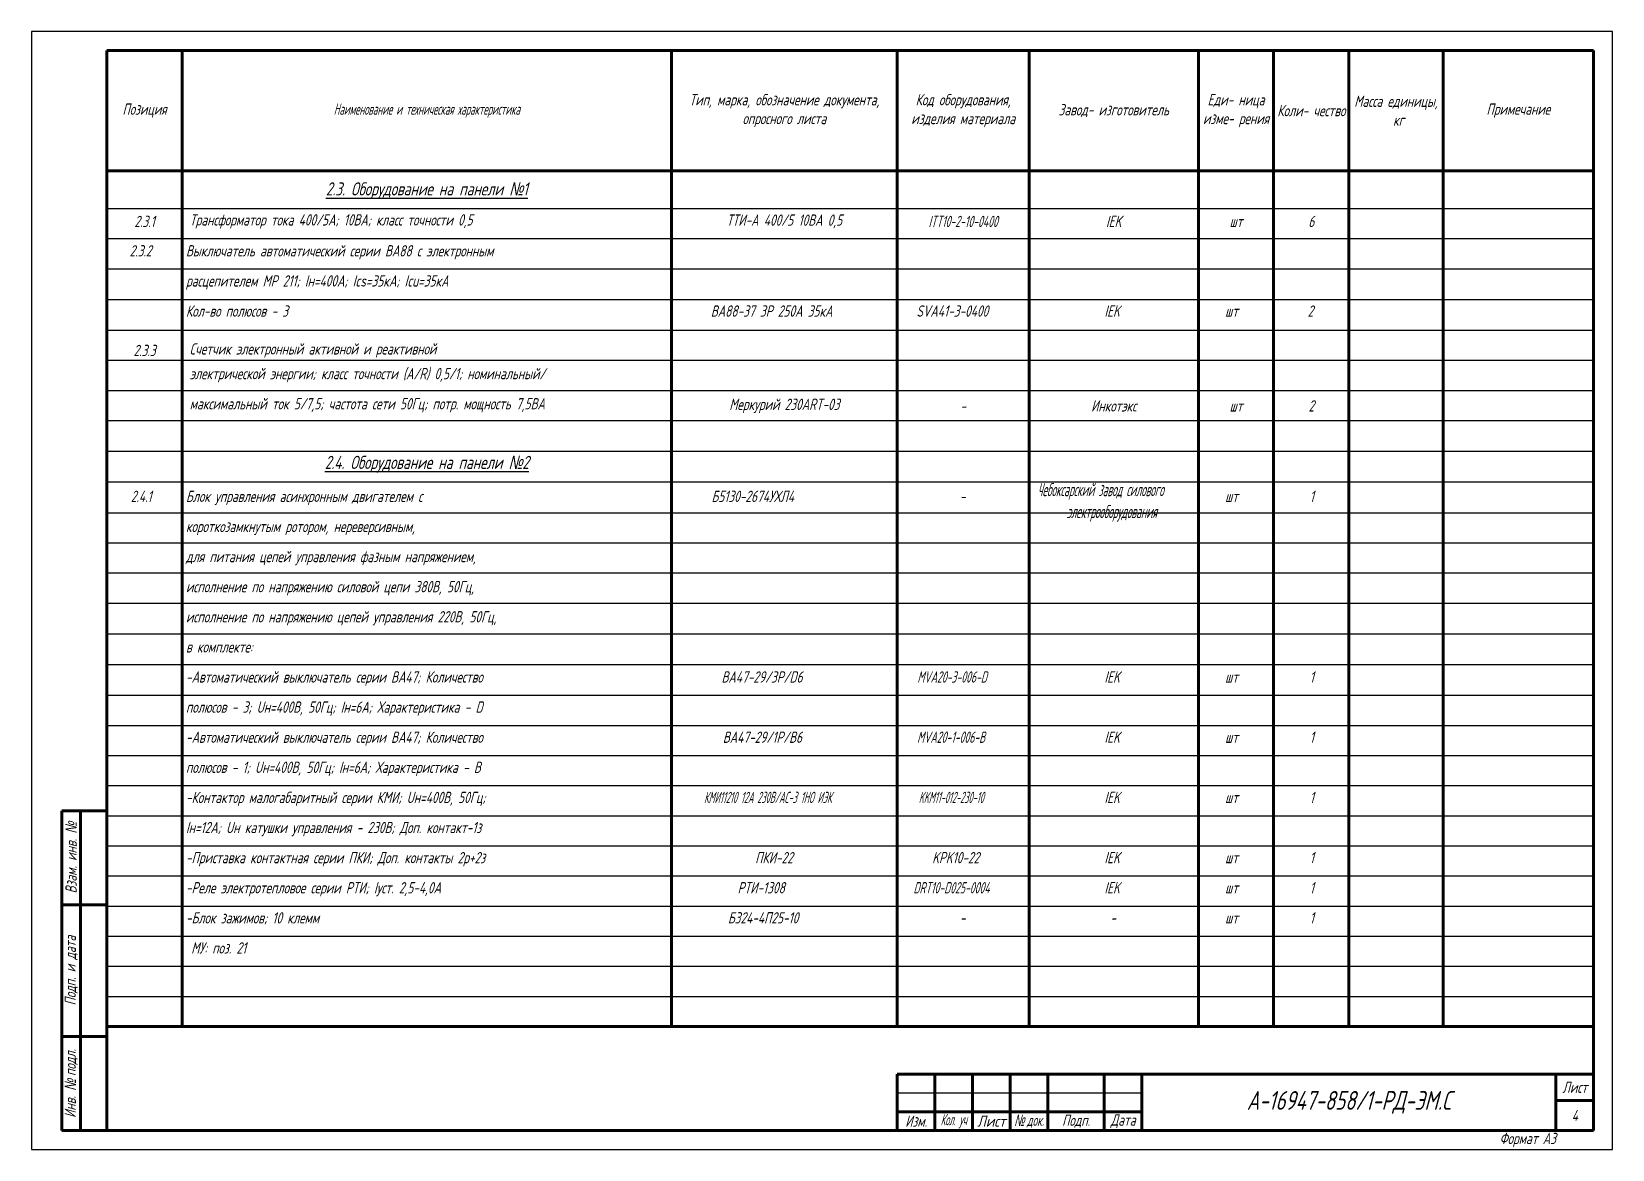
# Model space of a CAD drawing. Header units: millimetres. Extents: x -10490 to 5162, y -5053 to 76.
# Drawn here: x -1558 to -1138, y -344.1 to -47.1 of the extents above; entities that cross this region are included whole.
import ezdxf

# ---------------------------------------------------------------- set-up
doc = ezdxf.new("R2010")
doc.units = ezdxf.units.MM
for name, color, linetype, lineweight in [('Рамка толстая', 7, 'Continuous', 60), ('Рамка тонкая', 5, 'Continuous', 25), ('Спецификация', 9, 'Continuous', 25), ('Текст', 2, 'Continuous', 25), ('Штампы', 252, 'Continuous', 25)]:
    doc.layers.add(name, color=color, linetype=linetype, lineweight=lineweight)
doc.styles.add('SIMPLEX', font='simplex.shx', dxfattribs={"width": 0.7, "oblique": 15})

msp = doc.modelspace()

# ---------------------------------------------------------------- texts
at = {"layer": 'Спецификация', "color": 2, "style": 'SIMPLEX'}
for s, insert, char_height, width, attachment_point in [('{\\C2;Позиция}', (-1528.04361, -68.14683), 3, 20, 5), ('{\\Fgost|c204;\\Q15;\\C2;Наименование и техническая характеристика}', (-1453.04361, -68.14683), 3, 130, 5), ('{\\C2;Тип, марка, обозначение документа, опросного листа}', (-1358.04361, -68.14683), 3, 60, 5), ('{\\C2;Код оборудования, изделия материала}', (-1310.54361, -68.14683), 3, 35, 5), ('{\\C2;Завод- изготовитель}', (-1270.54361, -68.14683), 3, 45, 5), ('{\\C2;Еди- ница изме- рения}', (-1238.04361, -68.14683), 3, 20, 5), ('{\\C2;Коли- чество}', (-1218.04361, -68.14683), 3, 20, 5), ('{\\C2;Масса единицы,  кг}', (-1195.54361, -68.14683), 3, 25, 5), ('{\\C2;Примечание}', (-1163.04361, -68.14683), 3, 40, 5), ('{\\L2.3. Оборудование на панели \\fArial|b0|i0|c204|p34;№\\Fsimplex|c204;1}', (-1453.04361, -89.41303), 3.5, 126, 5), ('2.3.1', (-1528.04361, -97.57969), 3, 20, 5), ('Трансформатор тока 400/5А; 10ВА; класс точности 0,5', (-1516.04361, -97.57969), 3, 126, 4), ('ТТИ-А 400/5 10ВА 0,5', (-1358.04361, -97.57969), 3, 60, 5), ('{\\W0.6;ITT10-2-10-0400}', (-1310.54361, -97.57969), 3, 35, 5), ('IEK', (-1270.54361, -97.57969), 3, 45, 5), ('6', (-1218.04361, -97.57969), 3, 20, 5), ('шт', (-1238.04361, -97.57969), 3, 20, 5), ('Счетчик электронный активной и реактивной ', (-1516.04361, -131.85903), 3, 126, 4), ('2.3.3', (-1528.04361, -131.85903), 3, 20, 5), ('электрической энергии; класс точности (A/R) 0,5/1; номинальный/ ', (-1516.04361, -138.42617), 3, 126, 4), ('максимальный ток 5/7,5; частота сети 50Гц; потр. мощность 7,5ВА', (-1516.04361, -146.42617), 3, 126, 4), ('Меркурий 230ART-03', (-1358.04361, -146.59284), 3, 60, 5), ('-', (-1310.54361, -146.59284), 3, 35, 5), ('Инкотэкс', (-1270.54361, -146.59284), 3, 45, 5), ('шт', (-1238.04361, -146.59284), 3, 20, 5), ('2', (-1218.04361, -146.59284), 3, 20, 5), ('{\\L2.4. Оборудование на панели \\fArial|b0|i0|c204|p34;№\\Fsimplex|c204;2}', (-1453.04361, -162.07969), 3.5, 126, 5)]:
    msp.add_mtext(s, dxfattribs=dict(at, insert=insert, char_height=char_height, width=width, attachment_point=attachment_point))
at = {"layer": 'Текст', "attachment_point": 1, "style": 'SIMPLEX'}
for s, width, insert, char_height in [('\\pi6.0246;2.3.2', 20, (-1538.04361, -103.89095), 3), ('Выключатель автоматический серии ВА88 с электронным', 129, (-1517.04361, -103.89095), 3), ('расцепителем МР 211; Iн=400А; Ics=35кА; Icu=35кА', 129, (-1517.04361, -111.89095), 3), ('{\\W0.7;Кол-во полюсов - 3}', 129, (-1517.04361, -119.89095), 3), ('\\pi10.45;ВА88-37 3Р 250А 35кА', 60, (-1388.04361, -119.89095), 3), ('\\pi5.0821;SVA41-3-0400', 35, (-1328.04361, -119.89095), 3), ('\\pi20.048;IEK', 45, (-1293.04361, -119.89095), 3), ('\\pi7.0965;шт', 20, (-1248.04361, -119.89095), 3), ('\\pi9.0246;2', 20, (-1228.04361, -119.89095), 3), ('\\pi2.2277;{\\W0.5;Чебоксарский завод силового \\P\\pi9.9992;электрооборудования}', 45, (-1293.04361, -167.08866), 3.5), ('\\pi6.3481;2.4.1', 20, (-1538.04361, -169.12476), 3), ('Блок управления асинхронным двигателем с ', 129, (-1517.04361, -169.12476), 3), ('\\pi10.634;Б5130-2674УХЛ4', 60, (-1388.04361, -169.12476), 3), ('\\pi16.6;-', 35, (-1328.04361, -169.12476), 3), ('\\pi7.0965;шт', 20, (-1248.04361, -169.12476), 3), ('\\pi9.5981;1', 20, (-1228.04361, -169.12476), 3), ('короткозамкнутым ротором, нереверсивным, ', 129, (-1517.04361, -177.12476), 3), ('для питания цепей управления фазным напряжением,', 129, (-1517.04361, -185.12476), 3), ('исполнение по напряжению силовой цепи 380В, 50Гц,', 129, (-1517.04361, -193.12476), 3), ('{\\W0.7;исполнение по напряжению цепей управления 220В, 50Гц,}', 129, (-1517.04361, -201.12476), 3), ('в комплекте:', 129, (-1517.04361, -209.12476), 3), ('-Автоматический выключатель серии ВА47; Количество', 129, (-1517.04361, -217.12476), 3), ('\\pi13.293;ВА47-29/3Р/D6', 60, (-1388.04361, -217.12476), 3), ('\\pi5.3223;{\\W0.6;MVA20-3-006-D}', 35, (-1328.04361, -217.12476), 3), ('\\pi20.048;IEK', 45, (-1293.04361, -217.12476), 3), ('\\pi7.0965;шт', 20, (-1248.04361, -217.12476), 3), ('\\pi9.5981;1', 20, (-1228.04361, -217.12476), 3), ('{\\W0.7;полюсов - 3; Uн=400В, 50Гц; Iн=6А; Характеристика - D}', 129, (-1517.04361, -225.12476), 3), ('-Автоматический выключатель серии ВА47; Количество', 129, (-1517.04361, -233.12476), 3), ('\\pi13.643;ВА47-29/1Р/В6', 60, (-1388.04361, -233.12476), 3), ('\\pi5.2603;{\\W0.6;MVA20-1-006-В}', 35, (-1328.04361, -233.12476), 3), ('\\pi20.048;IEK', 45, (-1293.04361, -233.12476), 3), ('\\pi7.0965;шт', 20, (-1248.04361, -233.12476), 3), ('\\pi9.5981;1', 20, (-1228.04361, -233.12476), 3), ('полюсов - 1; Uн=400В, 50Гц; Iн=6А; Характеристика - В', 129, (-1517.04361, -241.12476), 3), ('-Контактор малогабаритный серии КМИ; Uн=400В, 50Гц; ', 129, (-1517.04361, -249.12476), 3), ('\\pi8.6338;{\\W0.5;КМИ11210 12А 230В/АС-3 1НО ИЭК}', 60, (-1388.04361, -249.12476), 3), ('\\pi5.7103;{\\W0.5;KKM11-012-230-10}', 35, (-1328.04361, -249.12476), 3), ('\\pi20.048;IEK', 45, (-1293.04361, -249.12476), 3), ('\\pi7.0965;шт', 20, (-1248.04361, -249.12476), 3), ('\\pi9.5981;1', 20, (-1228.04361, -249.12476), 3), ('Iн=12А; Uн катушки управления - 230В; Доп. контакт-1з', 129, (-1517.04361, -257.12476), 3), ('{\\W0.7;-Приставка контактная серии ПКИ; Доп. контакты 2р+2з}', 129, (-1517.04361, -265.12476), 3), ('\\pi22.234;ПКИ-22', 60, (-1388.04361, -265.12476), 3), ('\\pi9.2746;KPK10-22', 35, (-1328.04361, -265.12476), 3), ('\\pi20.048;IEK', 45, (-1293.04361, -265.12476), 3), ('\\pi7.0965;шт', 20, (-1248.04361, -265.12476), 3), ('\\pi9.5981;1', 20, (-1228.04361, -265.12476), 3), ('-Реле электротепловое серии РТИ; Iуст. 2,5-4,0А', 129, (-1517.04361, -273.12476), 3), ('\\pi17.571;РТИ-1308', 60, (-1388.04361, -273.12476), 3), ('\\pi4.2838;{\\W0.6;DRT10-D025-0004}', 35, (-1328.04361, -273.12476), 3), ('\\pi20.048;IEK', 45, (-1293.04361, -273.12476), 3), ('\\pi7.0965;шт', 20, (-1248.04361, -273.12476), 3), ('\\pi9.5981;1', 20, (-1228.04361, -273.12476), 3), ('-Блок зажимов; 10 клемм', 129, (-1517.04361, -281.12476), 3), ('\\pi14.988;БЗ24-4П25-10', 60, (-1388.04361, -281.12476), 3), ('\\pi9.5981;1', 20, (-1228.04361, -281.12476), 3), ('\\pi16.6;-', 35, (-1328.04361, -281.12476), 3), ('\\pi21.6;-', 45, (-1293.04361, -281.12476), 3), ('\\pi7.0965;шт', 20, (-1248.04361, -281.12476), 3), (' МУ: поз. 21', 129, (-1517.04361, -289.12476), 3)]:
    msp.add_mtext_dynamic_manual_height_columns(s, width=width, gutter_width=12.5, heights=[0], dxfattribs=dict(at, insert=insert, char_height=char_height))
at = {"layer": 'Штампы', "color": 2, "char_height": 3, "attachment_point": 5, "rotation": 90, "style": 'SIMPLEX'}
for s, insert, width in [('Взам. инв. {\\fArial|b0|i0|c204|p34;№}', (-1547.54361, -266.64683), 25), ('Подп. и дата', (-1547.54361, -296.64683), 35), ('Инв. {\\fArial|b0|i0|c204|p34;№ }подл.', (-1547.54361, -326.64683), 25)]:
    msp.add_mtext(s, dxfattribs=dict(at, insert=insert, width=width))
at = {"layer": 'Штампы', "color": 2, "style": 'SIMPLEX'}
for s, insert, char_height, width, attachment_point in [('{\\W0.7;Лист}', (-1148.04361, -327.64683), 3, 10, 5), ('А-16947-858/1-РД-ЭМ.С', (-1208.04361, -331.64683), 5, 110, 5), ('Изм.', (-1323.04361, -336.64683), 3, 10, 5), ('{\\W0.5;Кол. уч}', (-1313.04361, -336.64683), 3, 10, 5), ('{\\W0.8;Лист}', (-1303.04361, -336.64683), 3, 10, 5), ('{\\fArial|b0|i0|c204|p34;\\W0.6;№ \\Fsimplex|c204;док.}', (-1293.04361, -336.64683), 3, 10, 5), ('Подп.', (-1280.54361, -336.64683), 3, 15, 5), ('{\\W0.7;Дата}', (-1268.04361, -336.64683), 3, 10, 5), ('4', (-1148.04361, -335.14683), 3, 10, 5), ('Формат А3', (-1153.04361, -341.64683), 3, 165, 6)]:
    msp.add_mtext(s, dxfattribs=dict(at, insert=insert, char_height=char_height, width=width, attachment_point=attachment_point))

# ---------------------------------------------------------------- blocks, each defined once
blk = doc.blocks.new('A$C64336E77')
at = {"layer": 'Рамка толстая'}
for p, q in [((20, 5), (20, 292)), ((20, 292), (415, 292)), ((415, 292), (415, 5)), ((20, 5), (415, 5))]:
    blk.add_line(p, q, dxfattribs=at)
at = {"layer": 'Рамка тонкая'}
for p, q in [((0, 297), (0, 0)), ((420, 297), (0, 297)), ((420, 0), (420, 297)), ((0, 0), (420, 0))]:
    blk.add_line(p, q, dxfattribs=at)

# ---------------------------------------------------------------- linework, layer by layer
at = {"layer": 'Спецификация', "lineweight": 60}
for p, q in [((-1538.04361, -52.14683), (-1143.04361, -52.14683)), ((-1538.04361, -52.14683), (-1538.04361, -311.48017)), ((-1518.04361, -52.14683), (-1518.04361, -311.48017)), ((-1388.04361, -52.14683), (-1388.04361, -311.48017)), ((-1328.04361, -52.14683), (-1328.04361, -311.48017)), ((-1293.04361, -52.14683), (-1293.04361, -311.48017)), ((-1248.04361, -52.14683), (-1248.04361, -311.48017)), ((-1228.04361, -52.14683), (-1228.04361, -311.48017)), ((-1208.04361, -52.14683), (-1208.04361, -311.48017)), ((-1183.04361, -52.14683), (-1183.04361, -311.48017)), ((-1143.04361, -52.14683), (-1143.04361, -311.48017)), ((-1538.04361, -84.14683), (-1143.04361, -84.14683)), ((-1538.04361, -311.48017), (-1143.04361, -311.48017))]:
    msp.add_line(p, q, dxfattribs=at)
at = {"layer": 'Спецификация', "color": 5}
for p, q in [((-1538.04361, -94.14683), (-1143.04361, -94.14683)), ((-1538.04361, -102.14683), (-1143.04361, -102.14683)), ((-1538.04361, -110.14683), (-1143.04361, -110.14683)), ((-1538.04361, -118.3135), (-1143.04361, -118.3135)), ((-1538.04361, -126.48017), (-1143.04361, -126.48017)), ((-1538.04361, -134.48017), (-1143.04361, -134.48017)), ((-1538.04361, -142.48017), (-1143.04361, -142.48017)), ((-1538.04361, -150.48017), (-1143.04361, -150.48017)), ((-1538.04361, -158.64683), (-1143.04361, -158.64683)), ((-1538.04361, -166.8135), (-1143.04361, -166.8135)), ((-1538.04361, -174.98017), (-1143.04361, -174.98017)), ((-1538.04361, -182.98017), (-1143.04361, -182.98017)), ((-1538.04361, -190.98017), (-1143.04361, -190.98017)), ((-1538.04361, -198.98017), (-1143.04361, -198.98017)), ((-1538.04361, -207.14683), (-1143.04361, -207.14683)), ((-1538.04361, -215.3135), (-1143.04361, -215.3135)), ((-1538.04361, -223.48017), (-1143.04361, -223.48017)), ((-1538.04361, -231.48017), (-1143.04361, -231.48017)), ((-1538.04361, -239.48017), (-1143.04361, -239.48017)), ((-1538.04361, -247.48017), (-1143.04361, -247.48017)), ((-1538.04361, -255.48017), (-1143.04361, -255.48017)), ((-1538.04361, -263.48017), (-1143.04361, -263.48017)), ((-1538.04361, -271.48017), (-1143.04361, -271.48017)), ((-1538.04361, -279.48017), (-1143.04361, -279.48017)), ((-1538.04361, -287.48017), (-1143.04361, -287.48017)), ((-1538.04361, -295.48017), (-1143.04361, -295.48017)), ((-1538.04361, -303.48017), (-1143.04361, -303.48017))]:
    msp.add_line(p, q, dxfattribs=at)
at = {"layer": 'Штампы', "lineweight": 60}
for p, q in [((-1550.04361, -339.14683), (-1550.04361, -254.14683)), ((-1550.04361, -254.14683), (-1538.04361, -254.14683)), ((-1545.04361, -339.14683), (-1545.04361, -254.14683)), ((-1538.04361, -339.14683), (-1538.04361, -254.14683)), ((-1550.04361, -279.14683), (-1538.04361, -279.14683)), ((-1550.04361, -314.14683), (-1538.04361, -314.14683)), ((-1328.04361, -324.14683), (-1143.04361, -324.14683)), ((-1328.04361, -324.14683), (-1328.04361, -339.14683)), ((-1318.04361, -324.14683), (-1318.04361, -339.14683)), ((-1308.04361, -324.14683), (-1308.04361, -339.14683)), ((-1298.04361, -324.14683), (-1298.04361, -339.14683)), ((-1288.04361, -324.14683), (-1288.04361, -339.14683)), ((-1273.04361, -324.14683), (-1273.04361, -339.14683)), ((-1263.04361, -324.14683), (-1263.04361, -339.14683)), ((-1153.04361, -324.14683), (-1153.04361, -339.14683)), ((-1143.04361, -324.14683), (-1143.04361, -339.14683)), ((-1153.04361, -331.14683), (-1143.04361, -331.14683)), ((-1328.04361, -334.14683), (-1263.04361, -334.14683)), ((-1550.04361, -339.14683), (-1538.04361, -339.14683)), ((-1328.04361, -339.14683), (-1143.04361, -339.14683))]:
    msp.add_line(p, q, dxfattribs=at)
at = {"layer": 'Штампы', "color": 5, "lineweight": 25}
msp.add_line((-1328.04361, -329.14683), (-1263.04361, -329.14683), dxfattribs=at)
at = {"layer": 'Штампы', "color": 8, "lineweight": 0}
msp.add_line((-1328.04361, -344.14683), (-1143.04361, -344.14683), dxfattribs=at)

# ---------------------------------------------------------------- block references
msp.add_blockref('A$C64336E77', (-1558.0436, -344.14683))

msp.set_redraw_order([(e.dxf.handle, doc.entitydb.next_handle()) for e in msp.query("TEXT MTEXT ATTDEF DIMENSION ARC_DIMENSION")])  # texts and dimensions are drawn at this point

doc.saveas('drawing.dxf')
